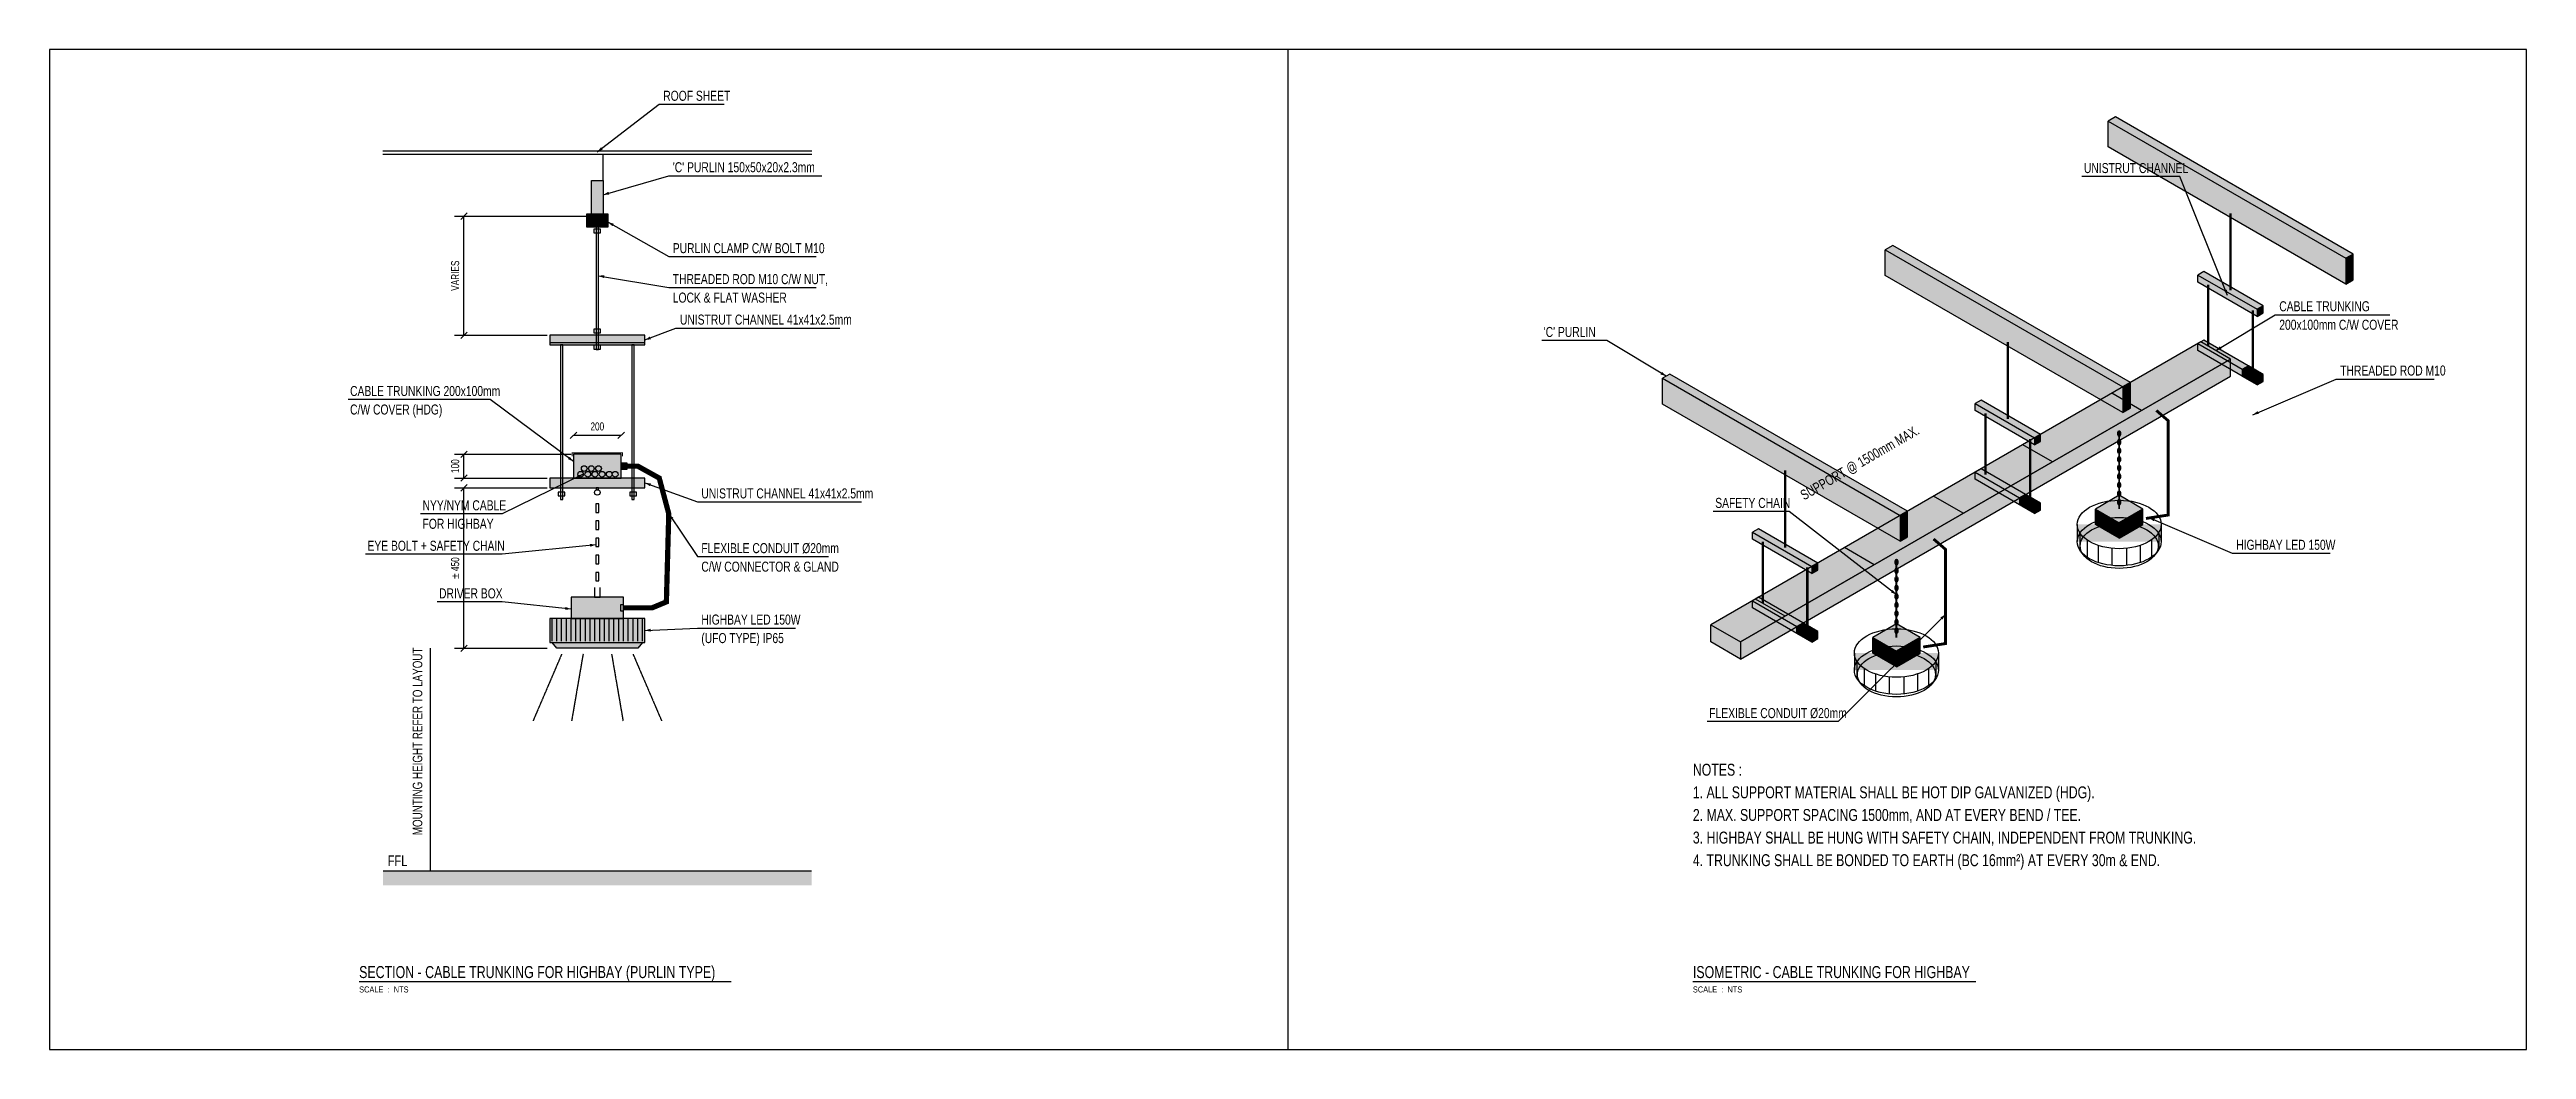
# Model space of a CAD drawing. Header units: inches. Extents: x -259 to 18436, y -3316 to 2573.
# Drawn here: x 8036 to 18436, y -1627 to 2573 of the extents above; entities that cross this region are included whole.
import ezdxf
from ezdxf.enums import TextEntityAlignment as Align

# ---------------------------------------------------------------- set-up
doc = ezdxf.new("R2010")
doc.units = ezdxf.units.IN
doc.header["$MEASUREMENT"] = 0
doc.linetypes.add('DASHED', pattern=[0.6, 0.5, -0.1])
for name, color, linetype in [('TID-E-CONDUIT', 3, 'Continuous'), ('TID-E-LADDER', 170, 'Continuous'), ('TID-E-LIGHTING', 150, 'Continuous'), ('TID-E-SUPPORT', 30, 'Continuous'), ('TID-E-TITLE', 4, 'Continuous'), ('TID-ELC DIMENTION', 7, 'Continuous'), ('TID-ELC TEXT', 15, 'Continuous'), ('TID-FRAME', 7, 'Continuous'), ('TID-HATCH', 250, 'Continuous'), ('TID-HIDDEN', 8, 'DASHED'), ('TID-STRUCTURE', 8, 'Continuous')]:
    doc.layers.add(name, color=color, linetype=linetype)
doc.styles.add('TX-AN', font='ARIALN.TTF')

msp = doc.modelspace()

# ---------------------------------------------------------------- texts
at = {"layer": 'TID-E-TITLE', "style": 'TX-AN', "width": 0.9}
for s, p in [('SECTION - CABLE TRUNKING FOR HIGHBAY (PURLIN TYPE)', (9335.9363, -1327.4166)), ('ISOMETRIC - CABLE TRUNKING FOR HIGHBAY', (14935.9363, -1327.4166))]:
    msp.add_text(s, height=50.4, dxfattribs=at).set_placement(p)
at = {"layer": 'TID-ELC DIMENTION', "style": 'TX-AN', "width": 0.9}
for s, p in [('VARIES', (9765.8563, 1622.5834)), ('100', (9765.8563, 822.5834)), ('± 450', (9765.8563, 394.5834))]:
    msp.add_text(s, height=33.6, rotation=90, dxfattribs=at).set_placement(p, align=Align.BOTTOM_CENTER)
msp.add_text('200', height=33.6, dxfattribs=at).set_placement((10335.9363, 962.6634), align=Align.BOTTOM_CENTER)
at = {"layer": 'TID-ELC TEXT', "style": 'TX-AN', "width": 0.9}
for s, height, p in [('ROOF SHEET', 42, (10612.7363, 2357.2834)), ("'C' PURLIN 150x50x20x2.3mm", 42, (10652.7363, 2057.2834)), ('UNISTRUT CHANNEL', 42, (16577.9419, 2053.6834)), ('PURLIN CLAMP C/W BOLT M10', 42, (10652.7363, 1717.2834)), ('THREADED ROD M10 C/W NUT,', 42, (10652.7363, 1587.2834)), ('LOCK & FLAT WASHER', 42, (10652.7363, 1509.5834)), ('UNISTRUT CHANNEL 41x41x2.5mm', 42, (10682.7363, 1417.2834)), ('CABLE TRUNKING', 42, (17398.0588, 1473.2834)), ("'C' PURLIN", 42, (14309.5671, 1365.2834)), ('200x100mm C/W COVER', 42, (17398.0588, 1395.5834)), ('CABLE TRUNKING 200x100mm', 42, (9297.9363, 1117.2834)), ('THREADED ROD M10', 42, (17653.9434, 1203.2834)), ('C/W COVER (HDG)', 42, (9297.9363, 1039.5834)), ('UNISTRUT CHANNEL 41x41x2.5mm', 42, (10772.7363, 687.2834)), ('NYY/NYM CABLE', 42, (9602.0363, 637.2834)), ('SAFETY CHAIN', 42, (15029.8515, 647.2834)), ('FOR HIGHBAY', 42, (9602.0363, 559.5834)), ('EYE BOLT + SAFETY CHAIN', 42, (9371.0363, 467.2834)), ('C/W CONNECTOR & GLAND', 42, (10772.7363, 379.5834)), ('FLEXIBLE CONDUIT Ø20mm', 42, (10772.7363, 457.2834)), ('HIGHBAY LED 150W', 42, (17217.4666, 471.2834)), ('DRIVER BOX', 42, (9671.3363, 267.2834)), ('(UFO TYPE) IP65', 42, (10772.7363, 79.5834)), ('HIGHBAY LED 150W', 42, (10772.7363, 157.2834)), ('FLEXIBLE CONDUIT Ø20mm', 42, (15004.6191, -235.5166)), ('1. ALL SUPPORT MATERIAL SHALL BE HOT DIP GALVANIZED (HDG).', 50, (14935.9363, -572.4166)), ('NOTES :', 50, (14935.9363, -477.4166)), ('2. MAX. SUPPORT SPACING 1500mm, AND AT EVERY BEND / TEE.', 50, (14935.9363, -667.4166)), ('3. HIGHBAY SHALL BE HUNG WITH SAFETY CHAIN, INDEPENDENT FROM TRUNKING.', 50, (14935.9363, -762.4166)), ('FFL', 45, (9455.9363, -857.4166)), ('4. TRUNKING SHALL BE BONDED TO EARTH (BC 16mm²) AT EVERY 30m & END.', 50, (14935.9363, -857.4166)), ('SCALE  :  NTS', 25.2, (9335.9363, -1387.8966)), ('SCALE  :  NTS', 25.2, (14935.9363, -1387.8966))]:
    msp.add_text(s, height=height, dxfattribs=at).set_placement(p)
for s, height, rotation, p in [('SUPPORT @ 1500mm MAX.', 42, 30, (15403.0053, 678.5834)), ('MOUNTING HEIGHT REFER TO LAYOUT', 40, 90, (9600.9363, -727.4166))]:
    msp.add_text(s, height=height, rotation=rotation, dxfattribs=at).set_placement(p)

# ---------------------------------------------------------------- hatches: boundary and pattern name
at = {"layer": 'TID-HATCH', "true_color": 0xebebeb}
h = msp.add_hatch(color=7, dxfattribs=at)
h.dxf.hatch_style = 1
h.paths.add_polyline_path([(17676.8548, 1695.5834), (17708.0317, 1713.5834), (16710.3705, 2289.5834), (16679.1936, 2271.5834)])
at = {"layer": 'TID-HATCH', "true_color": 0xafafaf}
h = msp.add_hatch(color=7, dxfattribs=at)
h.dxf.hatch_style = 1
h.paths.add_polyline_path([(17676.8548, 1587.5834), (16679.1936, 2163.5834), (16679.1936, 2271.5834), (17676.8548, 1695.5834)])
at = {"layer": 'TID-HATCH', "true_color": 0xcdcdcd}
h = msp.add_hatch(color=7, dxfattribs=at)
h.dxf.hatch_style = 1
h.paths.add_polyline_path([(10310.9363, 1872.5834), (10360.9363, 1872.5834), (10360.9363, 2022.5834), (10310.9363, 2022.5834)])
at = {"layer": 'TID-HATCH', "true_color": 0xf5a546}
h = msp.add_hatch(color=7, dxfattribs=at)
h.dxf.hatch_style = 1
h.paths.add_polyline_path([(10290.9363, 1827.5834), (10380.9363, 1827.5834), (10380.9363, 1880.5834), (10290.9363, 1880.5834)])
at = {"layer": 'TID-HATCH', "true_color": 0xebebeb}
h = msp.add_hatch(color=7, dxfattribs=at)
h.dxf.hatch_style = 1
h.paths.add_polyline_path([(16741.5474, 1155.5834), (16772.7243, 1173.5834), (15775.063, 1749.5834), (15743.8861, 1731.5834)])
at = {"layer": 'TID-HATCH', "true_color": 0xafafaf}
h = msp.add_hatch(color=7, dxfattribs=at)
h.dxf.hatch_style = 1
h.paths.add_polyline_path([(16741.5474, 1047.5834), (15743.8861, 1623.5834), (15743.8861, 1731.5834), (16741.5474, 1155.5834)])
at = {"layer": 'TID-HATCH', "true_color": 0xcdcdcd}
h = msp.add_hatch(color=7, dxfattribs=at)
h.dxf.hatch_style = 1
h.paths.add_polyline_path([(17676.8548, 1587.5834), (17708.0317, 1605.5834), (17708.0317, 1713.5834), (17676.8548, 1695.5834)])
at = {"layer": 'TID-HATCH', "true_color": 0xffcd8c}
h = msp.add_hatch(color=7, dxfattribs=at)
h.dxf.hatch_style = 1
h.paths.add_polyline_path([(17305.8495, 1481.3834), (17330.7911, 1495.7834), (17081.3758, 1639.7834), (17056.4342, 1625.3834)])
at = {"layer": 'TID-HATCH', "true_color": 0xdc8728}
h = msp.add_hatch(color=7, dxfattribs=at)
h.dxf.hatch_style = 1
h.paths.add_polyline_path([(17305.8495, 1451.8634), (17056.4342, 1595.8634), (17056.4342, 1625.3834), (17305.8495, 1481.3834)])
at = {"layer": 'TID-HATCH', "true_color": 0xf5a546}
h = msp.add_hatch(color=7, dxfattribs=at)
h.dxf.hatch_style = 1
h.paths.add_polyline_path([(17305.8495, 1451.8634), (17330.7911, 1466.2634), (17330.7911, 1495.7834), (17305.8495, 1481.3834)])
h = msp.add_hatch(color=7, dxfattribs=at)
h.dxf.hatch_style = 1
h.paths.add_polyline_path([(10135.9363, 1331.5834), (10535.9363, 1331.5834), (10535.9363, 1372.5834), (10135.9363, 1372.5834)])
at = {"layer": 'TID-HATCH', "true_color": 0xbed2f0}
h = msp.add_hatch(color=7, dxfattribs=at)
h.dxf.hatch_style = 1
h.paths.add_polyline_path([(15135.9363, 84.5834), (17193.6126, 1272.5834), (17068.905, 1344.5834), (15011.2286, 156.5834)])
at = {"layer": 'TID-HATCH', "true_color": 0x78a0dc}
h = msp.add_hatch(color=7, dxfattribs=at)
h.dxf.hatch_style = 1
h.paths.add_polyline_path([(15135.9363, 12.5834), (17193.6126, 1200.5834), (17193.6126, 1272.5834), (15135.9363, 84.5834)])
at = {"layer": 'TID-HATCH', "true_color": 0xffcd8c}
h = msp.add_hatch(color=7, dxfattribs=at)
h.dxf.hatch_style = 1
h.paths.add_polyline_path([(17305.8495, 1193.3834), (17330.7911, 1207.7834), (17081.3758, 1351.7834), (17056.4342, 1337.3834)])
at = {"layer": 'TID-HATCH', "true_color": 0xdc8728}
h = msp.add_hatch(color=7, dxfattribs=at)
h.dxf.hatch_style = 1
h.paths.add_polyline_path([(17305.8495, 1163.8634), (17056.4342, 1307.8634), (17056.4342, 1337.3834), (17305.8495, 1193.3834)])
at = {"layer": 'TID-HATCH', "true_color": 0xebebeb}
h = msp.add_hatch(color=7, dxfattribs=at)
h.dxf.hatch_style = 1
h.paths.add_polyline_path([(15806.2399, 615.5834), (15837.4169, 633.5834), (14839.7556, 1209.5834), (14808.5787, 1191.5834)])
at = {"layer": 'TID-HATCH', "true_color": 0xafafaf}
h = msp.add_hatch(color=7, dxfattribs=at)
h.dxf.hatch_style = 1
h.paths.add_polyline_path([(15806.2399, 507.5834), (14808.5787, 1083.5834), (14808.5787, 1191.5834), (15806.2399, 615.5834)])
at = {"layer": 'TID-HATCH', "true_color": 0xcdcdcd}
h = msp.add_hatch(color=7, dxfattribs=at)
h.dxf.hatch_style = 1
h.paths.add_polyline_path([(16741.5474, 1047.5834), (16772.7243, 1065.5834), (16772.7243, 1173.5834), (16741.5474, 1155.5834)])
at = {"layer": 'TID-HATCH', "true_color": 0xffcd8c}
h = msp.add_hatch(color=7, dxfattribs=at)
h.dxf.hatch_style = 1
h.paths.add_polyline_path([(17305.8495, 1193.3834), (17330.7911, 1207.7834), (17268.4372, 1243.7834), (17243.4957, 1229.3834)])
at = {"layer": 'TID-HATCH', "true_color": 0xdc8728}
h = msp.add_hatch(color=7, dxfattribs=at)
h.dxf.hatch_style = 1
h.paths.add_polyline_path([(17305.8495, 1163.8634), (17243.4957, 1199.8634), (17243.4957, 1229.3834), (17305.8495, 1193.3834)])
at = {"layer": 'TID-HATCH', "true_color": 0xf5a546}
h = msp.add_hatch(color=7, dxfattribs=at)
h.dxf.hatch_style = 1
h.paths.add_polyline_path([(17305.8495, 1163.8634), (17330.7911, 1178.2634), (17330.7911, 1207.7834), (17305.8495, 1193.3834)])
h = msp.add_hatch(color=7, dxfattribs=at)
h.dxf.hatch_style = 1
h.paths.add_polyline_path([(17305.8495, 1163.8634), (17330.7911, 1178.2634), (17330.7911, 1207.7834), (17305.8495, 1193.3834)])
at = {"layer": 'TID-HATCH', "true_color": 0xffcd8c}
h = msp.add_hatch(color=7, dxfattribs=at)
h.dxf.hatch_style = 1
h.paths.add_polyline_path([(16370.5421, 941.3834), (16395.4836, 955.7834), (16146.0683, 1099.7834), (16121.1268, 1085.3834)])
at = {"layer": 'TID-HATCH', "true_color": 0xdc8728}
h = msp.add_hatch(color=7, dxfattribs=at)
h.dxf.hatch_style = 1
h.paths.add_polyline_path([(16370.5421, 911.8634), (16121.1268, 1055.8634), (16121.1268, 1085.3834), (16370.5421, 941.3834)])
at = {"layer": 'TID-HATCH', "true_color": 0xf5a546}
h = msp.add_hatch(color=7, dxfattribs=at)
h.dxf.hatch_style = 1
h.paths.add_polyline_path([(16370.5421, 911.8634), (16395.4836, 926.2634), (16395.4836, 955.7834), (16370.5421, 941.3834)])
at = {"layer": 'TID-HATCH', "true_color": 0xbed2f0}
h = msp.add_hatch(color=7, dxfattribs=at)
h.dxf.hatch_style = 1
h.paths.add_polyline_path([(10235.9363, 772.5834), (10435.9363, 772.5834), (10435.9363, 872.5834), (10235.9363, 872.5834)])
at = {"layer": 'TID-HATCH', "true_color": 0xf5a546}
h = msp.add_hatch(color=7, dxfattribs=at)
h.dxf.hatch_style = 1
h.paths.add_polyline_path([(10135.9363, 731.5834), (10535.9363, 731.5834), (10535.9363, 772.5834), (10135.9363, 772.5834)])
at = {"layer": 'TID-HATCH', "true_color": 0xffcd8c}
h = msp.add_hatch(color=7, dxfattribs=at)
h.dxf.hatch_style = 1
h.paths.add_polyline_path([(16370.5421, 653.3834), (16395.4836, 667.7834), (16146.0683, 811.7834), (16121.1268, 797.3834)])
at = {"layer": 'TID-HATCH', "true_color": 0xdc8728}
h = msp.add_hatch(color=7, dxfattribs=at)
h.dxf.hatch_style = 1
h.paths.add_polyline_path([(16370.5421, 623.8634), (16121.1268, 767.8634), (16121.1268, 797.3834), (16370.5421, 653.3834)])
at = {"layer": 'TID-HATCH', "true_color": 0xcdcdcd}
h = msp.add_hatch(color=7, dxfattribs=at)
h.dxf.hatch_style = 1
h.paths.add_polyline_path([(15806.2399, 507.5834), (15837.4169, 525.5834), (15837.4169, 633.5834), (15806.2399, 615.5834)])
at = {"layer": 'TID-HATCH', "true_color": 0xffcd8c}
h = msp.add_hatch(color=7, dxfattribs=at)
h.dxf.hatch_style = 1
h.paths.add_polyline_path([(16370.5421, 653.3834), (16395.4836, 667.7834), (16333.1298, 703.7834), (16308.1883, 689.3834)])
at = {"layer": 'TID-HATCH', "true_color": 0xdc8728}
h = msp.add_hatch(color=7, dxfattribs=at)
h.dxf.hatch_style = 1
h.paths.add_polyline_path([(16370.5421, 623.8634), (16308.1883, 659.8634), (16308.1883, 689.3834), (16370.5421, 653.3834)])
at = {"layer": 'TID-HATCH', "true_color": 0xf5a546}
h = msp.add_hatch(color=7, dxfattribs=at)
h.dxf.hatch_style = 1
h.paths.add_polyline_path([(16370.5421, 623.8634), (16395.4836, 638.2634), (16395.4836, 667.7834), (16370.5421, 653.3834)])
h = msp.add_hatch(color=7, dxfattribs=at)
h.dxf.hatch_style = 1
h.paths.add_polyline_path([(16370.5421, 623.8634), (16395.4836, 638.2634), (16395.4836, 667.7834), (16370.5421, 653.3834)])
at = {"layer": 'TID-HATCH', "true_color": 0xaaaaaa}
h = msp.add_hatch(color=7, dxfattribs=at)
h.dxf.hatch_style = 1
h.paths.add_polyline_path([(16725.9589, 584.9834), (16825.7251, 642.5834), (16725.9589, 700.1834), (16626.1928, 642.5834)])
at = {"layer": 'TID-HATCH', "true_color": 0x6e6e6e}
h = msp.add_hatch(color=7, dxfattribs=at)
h.dxf.hatch_style = 1
h.paths.add_polyline_path([(16725.9589, 520.1834), (16626.1928, 577.7834), (16626.1928, 642.5834), (16725.9589, 584.9834)])
at = {"layer": 'TID-HATCH', "true_color": 0x8c8c8c}
h = msp.add_hatch(color=7, dxfattribs=at)
h.dxf.hatch_style = 1
h.paths.add_polyline_path([(16725.9589, 520.1834), (16825.7251, 577.7834), (16825.7251, 642.5834), (16725.9589, 584.9834)])
at = {"layer": 'TID-HATCH', "true_color": 0xffcd8c}
h = msp.add_hatch(color=7, dxfattribs=at)
h.dxf.hatch_style = 1
h.paths.add_polyline_path([(15435.2347, 401.3834), (15460.1762, 415.7834), (15210.7609, 559.7834), (15185.8194, 545.3834)])
at = {"layer": 'TID-HATCH', "true_color": 0xdc8728}
h = msp.add_hatch(color=7, dxfattribs=at)
h.dxf.hatch_style = 1
h.paths.add_polyline_path([(15435.2347, 371.8634), (15185.8194, 515.8634), (15185.8194, 545.3834), (15435.2347, 401.3834)])
at = {"layer": 'TID-HATCH', "true_color": 0x5a5a5a}
h = msp.add_hatch(color=7, dxfattribs=at)
h.dxf.hatch_style = 1
h.paths.add_polyline_path([(16549.6021, 577.7834), (16902.3157, 577.7834), (16902.3157, 505.7834), (16549.6021, 505.7834)])
at = {"layer": 'TID-HATCH', "true_color": 0xf5a546}
h = msp.add_hatch(color=7, dxfattribs=at)
h.dxf.hatch_style = 1
h.paths.add_polyline_path([(15435.2347, 371.8634), (15460.1762, 386.2634), (15460.1762, 415.7834), (15435.2347, 401.3834)])
at = {"layer": 'TID-HATCH', "true_color": 0x969696}
h = msp.add_hatch(color=7, dxfattribs=at)
h.dxf.hatch_style = 1
h.paths.add_polyline_path([(10225.9363, 182.5834), (10445.9363, 182.5834), (10445.9363, 272.5834), (10225.9363, 272.5834)])
at = {"layer": 'TID-HATCH', "true_color": 0xffcd8c}
h = msp.add_hatch(color=7, dxfattribs=at)
h.dxf.hatch_style = 1
h.paths.add_polyline_path([(15435.2347, 113.3834), (15460.1762, 127.7834), (15210.7609, 271.7834), (15185.8194, 257.3834)])
at = {"layer": 'TID-HATCH', "true_color": 0xdc8728}
h = msp.add_hatch(color=7, dxfattribs=at)
h.dxf.hatch_style = 1
h.paths.add_polyline_path([(15435.2347, 83.8634), (15185.8194, 227.8634), (15185.8194, 257.3834), (15435.2347, 113.3834)])
at = {"layer": 'TID-HATCH', "true_color": 0x5a5a5a}
h = msp.add_hatch(color=7, dxfattribs=at)
h.dxf.hatch_style = 1
h.paths.add_polyline_path([(10135.9363, 82.5834), (10535.9363, 82.5834), (10535.9363, 182.5834), (10135.9363, 182.5834)])
at = {"layer": 'TID-HATCH', "true_color": 0x507dc8}
h = msp.add_hatch(color=7, dxfattribs=at)
h.dxf.hatch_style = 1
h.paths.add_polyline_path([(15135.9363, 12.5834), (15011.2286, 84.5834), (15011.2286, 156.5834), (15135.9363, 84.5834)])
at = {"layer": 'TID-HATCH', "true_color": 0xffcd8c}
h = msp.add_hatch(color=7, dxfattribs=at)
h.dxf.hatch_style = 1
h.paths.add_polyline_path([(15435.2347, 113.3834), (15460.1762, 127.7834), (15397.8224, 163.7834), (15372.8808, 149.3834)])
at = {"layer": 'TID-HATCH', "true_color": 0xdc8728}
h = msp.add_hatch(color=7, dxfattribs=at)
h.dxf.hatch_style = 1
h.paths.add_polyline_path([(15435.2347, 83.8634), (15372.8808, 119.8634), (15372.8808, 149.3834), (15435.2347, 113.3834)])
at = {"layer": 'TID-HATCH', "true_color": 0xf5a546}
h = msp.add_hatch(color=7, dxfattribs=at)
h.dxf.hatch_style = 1
h.paths.add_polyline_path([(15435.2347, 83.8634), (15460.1762, 98.2634), (15460.1762, 127.7834), (15435.2347, 113.3834)])
h = msp.add_hatch(color=7, dxfattribs=at)
h.dxf.hatch_style = 1
h.paths.add_polyline_path([(15435.2347, 83.8634), (15460.1762, 98.2634), (15460.1762, 127.7834), (15435.2347, 113.3834)])
at = {"layer": 'TID-HATCH', "true_color": 0xaaaaaa}
h = msp.add_hatch(color=7, dxfattribs=at)
h.dxf.hatch_style = 1
h.paths.add_polyline_path([(15790.6515, 44.9834), (15890.4176, 102.5834), (15790.6515, 160.1834), (15690.8854, 102.5834)])
at = {"layer": 'TID-HATCH', "true_color": 0xfaf0b4}
h = msp.add_hatch(color=7, dxfattribs=at)
h.dxf.hatch_style = 1
h.paths.add_polyline_path([(10145.9363, 82.5834), (10525.9363, 82.5834), (10505.9363, 57.5834), (10165.9363, 57.5834)])
at = {"layer": 'TID-HATCH', "true_color": 0x5a5a5a}
h = msp.add_hatch(color=7, dxfattribs=at)
h.dxf.hatch_style = 1
h.paths.add_polyline_path([(15614.2947, 37.7834), (15967.0083, 37.7834), (15967.0083, -34.2166), (15614.2947, -34.2166)])
at = {"layer": 'TID-HATCH', "true_color": 0x6e6e6e}
h = msp.add_hatch(color=7, dxfattribs=at)
h.dxf.hatch_style = 1
h.paths.add_polyline_path([(15790.6515, -19.8166), (15690.8854, 37.7834), (15690.8854, 102.5834), (15790.6515, 44.9834)])
at = {"layer": 'TID-HATCH', "true_color": 0x8c8c8c}
h = msp.add_hatch(color=7, dxfattribs=at)
h.dxf.hatch_style = 1
h.paths.add_polyline_path([(15790.6515, -19.8166), (15890.4176, 37.7834), (15890.4176, 102.5834), (15790.6515, 44.9834)])
at = {"layer": 'TID-HATCH', "true_color": 0xc8c8c8}
h = msp.add_hatch(color=7, dxfattribs=at)
h.dxf.hatch_style = 1
h.paths.add_polyline_path([(9435.9363, -937.4166), (11235.9363, -937.4166), (11235.9363, -877.4166), (9435.9363, -877.4166)])

# ---------------------------------------------------------------- linework, layer by layer
at = {"layer": 'TID-E-CONDUIT'}
for points, const_width in [([(16881.8435, 1056.5834), (16931.7266, 1013.3834), (16931.7266, 617.3834), (16838.1958, 602.9834)], 12), ([(10435.9363, 822.5834), (10505.9363, 822.5834), (10595.9363, 772.5834), (10635.9363, 622.5834), (10625.9363, 252.5834), (10565.9363, 227.5834), (10445.9363, 227.5834)], 22), ([(15946.5361, 516.5834), (15996.4191, 473.3834), (15996.4191, 77.3834), (15902.8884, 62.9834)], 12)]:
    msp.add_lwpolyline(points, dxfattribs=dict(at, const_width=const_width))
for points in [[(10435.9363, 810.5834), (10460.9363, 810.5834), (10460.9363, 834.5834), (10435.9363, 834.5834)], [(10433.9363, 215.5834), (10445.9363, 215.5834), (10445.9363, 239.5834), (10433.9363, 239.5834)]]:
    msp.add_lwpolyline(points, close=True, dxfattribs=at)
at = {"layer": 'TID-E-LADDER'}
for p, q in [((16819.4897, 1056.5834), (16694.782, 1128.5834)), ((16445.3667, 840.5834), (16320.659, 912.5834)), ((16071.2437, 624.5834), (15946.5361, 696.5834)), ((15697.1207, 408.5834), (15572.4131, 480.5834)), ((15322.9978, 192.5834), (15198.2901, 264.5834))]:
    msp.add_line(p, q, dxfattribs=at)
for points in [[(15135.9363, 84.5834), (17193.6126, 1272.5834), (17068.905, 1344.5834), (15011.2286, 156.5834)], [(15135.9363, 12.5834), (17193.6126, 1200.5834), (17193.6126, 1272.5834), (15135.9363, 84.5834)], [(10235.9363, 772.5834), (10435.9363, 772.5834), (10435.9363, 872.5834), (10235.9363, 872.5834)], [(15135.9363, 12.5834), (15011.2286, 84.5834), (15011.2286, 156.5834), (15135.9363, 84.5834)]]:
    msp.add_lwpolyline(points, close=True, dxfattribs=at)
at = {"layer": 'TID-E-LADDER', "const_width": 4}
msp.add_lwpolyline([(10229.9363, 864.5834), (10229.9363, 878.5834), (10441.9363, 878.5834), (10441.9363, 864.5834)], dxfattribs=at)
at = {"layer": 'TID-E-LIGHTING'}
for p, q in [((16549.6021, 577.7834), (16549.6021, 505.7834)), ((16560.2377, 542.9802), (16560.2377, 470.9802)), ((16891.6801, 542.9802), (16891.6801, 470.9802)), ((16902.3157, 577.7834), (16902.3157, 505.7834)), ((16590.8618, 512.3747), (16590.8618, 440.3747)), ((16637.7805, 489.6585), (16637.7805, 417.6585)), ((16695.3349, 477.5715), (16695.3349, 405.5715)), ((16756.583, 477.5715), (16756.583, 405.5715)), ((16814.1373, 489.6585), (16814.1373, 417.6585)), ((16861.0561, 512.3747), (16861.0561, 440.3747)), ((10145.9363, 87.5834), (10145.9363, 182.5834)), ((10165.9363, 87.5834), (10165.9363, 182.5834)), ((10185.9363, 87.5834), (10185.9363, 182.5834)), ((10205.9363, 87.5834), (10205.9363, 182.5834)), ((10225.9363, 87.5834), (10225.9363, 182.5834)), ((10245.9363, 87.5834), (10245.9363, 182.5834)), ((10265.9363, 87.5834), (10265.9363, 182.5834)), ((10285.9363, 87.5834), (10285.9363, 182.5834)), ((10305.9363, 87.5834), (10305.9363, 182.5834)), ((10325.9363, 87.5834), (10325.9363, 182.5834)), ((10345.9363, 87.5834), (10345.9363, 182.5834)), ((10365.9363, 87.5834), (10365.9363, 182.5834)), ((10385.9363, 87.5834), (10385.9363, 182.5834)), ((10405.9363, 87.5834), (10405.9363, 182.5834)), ((10425.9363, 87.5834), (10425.9363, 182.5834)), ((10445.9363, 87.5834), (10445.9363, 182.5834)), ((10465.9363, 87.5834), (10465.9363, 182.5834)), ((10485.9363, 87.5834), (10485.9363, 182.5834)), ((10505.9363, 87.5834), (10505.9363, 182.5834)), ((10525.9363, 87.5834), (10525.9363, 182.5834)), ((15614.2947, 37.7834), (15614.2947, -34.2166)), ((15624.9303, 2.9802), (15624.9303, -69.0198)), ((15956.3727, 2.9802), (15956.3727, -69.0198)), ((15967.0083, 37.7834), (15967.0083, -34.2166)), ((15655.5543, -27.6253), (15655.5543, -99.6253)), ((15702.4731, -50.3415), (15702.4731, -122.3415)), ((15760.0275, -62.4285), (15760.0275, -134.4285)), ((15821.2755, -62.4285), (15821.2755, -134.4285)), ((15878.8299, -50.3415), (15878.8299, -122.3415)), ((15925.7486, -27.6253), (15925.7486, -99.6253))]:
    msp.add_line(p, q, dxfattribs=at)
for points in [[(16725.9589, 584.9834), (16825.7251, 642.5834), (16725.9589, 700.1834), (16626.1928, 642.5834)], [(16725.9589, 520.1834), (16626.1928, 577.7834), (16626.1928, 642.5834), (16725.9589, 584.9834)], [(16725.9589, 520.1834), (16825.7251, 577.7834), (16825.7251, 642.5834), (16725.9589, 584.9834)], [(10225.9363, 182.5834), (10445.9363, 182.5834), (10445.9363, 272.5834), (10225.9363, 272.5834)], [(10135.9363, 82.5834), (10535.9363, 82.5834), (10535.9363, 182.5834), (10135.9363, 182.5834)], [(15790.6515, 44.9834), (15890.4176, 102.5834), (15790.6515, 160.1834), (15690.8854, 102.5834)], [(10145.9363, 82.5834), (10525.9363, 82.5834), (10505.9363, 57.5834), (10165.9363, 57.5834)], [(15790.6515, -19.8166), (15690.8854, 37.7834), (15690.8854, 102.5834), (15790.6515, 44.9834)], [(15790.6515, -19.8166), (15890.4176, 37.7834), (15890.4176, 102.5834), (15790.6515, 44.9834)]]:
    msp.add_lwpolyline(points, close=True, dxfattribs=at)
msp.add_lwpolyline([(10323.9363, 312.5834), (10323.9363, 272.5834), (10347.9363, 272.5834), (10347.9363, 312.5834)], dxfattribs=at)
for centre in [(10265.9363, 788.5834), (10280.9363, 812.5834), (10295.9363, 788.5834), (10310.9363, 812.5834), (10325.9363, 788.5834), (10340.9363, 812.5834), (10355.9363, 788.5834), (10385.9363, 788.5834), (10410.9363, 788.5834)]:
    msp.add_circle(centre, 12, dxfattribs=at)
for centre, major_axis in [((16725.9589, 577.7834), (176.3568, 0)), ((16725.9589, 505.7834), (176.3568, 0)), ((16725.9589, 487.7834), (164.0118, 0)), ((15790.6515, 37.7834), (176.3568, 0)), ((15790.6515, -34.2166), (176.3568, 0)), ((15790.6515, -52.2166), (164.0118, 0))]:
    msp.add_ellipse(centre, major_axis=major_axis, ratio=0.577, dxfattribs=at)
at = {"layer": 'TID-E-SUPPORT'}
msp.add_line((10135.9363, 1342.5834), (10535.9363, 1342.5834), dxfattribs=at)
for points in [[(10290.9363, 1827.5834), (10380.9363, 1827.5834), (10380.9363, 1880.5834), (10290.9363, 1880.5834)], [(10321.9363, 1802.5834), (10349.9363, 1802.5834), (10349.9363, 1818.5834), (10321.9363, 1818.5834)], [(10330.9363, 1312.5834), (10340.9363, 1312.5834), (10340.9363, 1827.5834), (10330.9363, 1827.5834)], [(17305.8495, 1481.3834), (17330.7911, 1495.7834), (17081.3758, 1639.7834), (17056.4342, 1625.3834)], [(17305.8495, 1451.8634), (17056.4342, 1595.8634), (17056.4342, 1625.3834), (17305.8495, 1481.3834)], [(17305.8495, 1451.8634), (17330.7911, 1466.2634), (17330.7911, 1495.7834), (17305.8495, 1481.3834)], [(10135.9363, 1331.5834), (10535.9363, 1331.5834), (10535.9363, 1372.5834), (10135.9363, 1372.5834)], [(10321.9363, 1382.5834), (10349.9363, 1382.5834), (10349.9363, 1398.5834), (10321.9363, 1398.5834)], [(10180.9363, 682.5834), (10190.9363, 682.5834), (10190.9363, 1331.5834), (10180.9363, 1331.5834)], [(10321.9363, 1314.5834), (10349.9363, 1314.5834), (10349.9363, 1330.5834), (10321.9363, 1330.5834)], [(10480.9363, 682.5834), (10490.9363, 682.5834), (10490.9363, 1331.5834), (10480.9363, 1331.5834)], [(17305.8495, 1193.3834), (17330.7911, 1207.7834), (17081.3758, 1351.7834), (17056.4342, 1337.3834)], [(17305.8495, 1163.8634), (17056.4342, 1307.8634), (17056.4342, 1337.3834), (17305.8495, 1193.3834)], [(17305.8495, 1193.3834), (17330.7911, 1207.7834), (17268.4372, 1243.7834), (17243.4957, 1229.3834)], [(17305.8495, 1163.8634), (17243.4957, 1199.8634), (17243.4957, 1229.3834), (17305.8495, 1193.3834)], [(17305.8495, 1163.8634), (17330.7911, 1178.2634), (17330.7911, 1207.7834), (17305.8495, 1193.3834)], [(17305.8495, 1163.8634), (17330.7911, 1178.2634), (17330.7911, 1207.7834), (17305.8495, 1193.3834)], [(16370.5421, 941.3834), (16395.4836, 955.7834), (16146.0683, 1099.7834), (16121.1268, 1085.3834)], [(16370.5421, 911.8634), (16121.1268, 1055.8634), (16121.1268, 1085.3834), (16370.5421, 941.3834)], [(16370.5421, 911.8634), (16395.4836, 926.2634), (16395.4836, 955.7834), (16370.5421, 941.3834)], [(10135.9363, 731.5834), (10535.9363, 731.5834), (10535.9363, 772.5834), (10135.9363, 772.5834)], [(10330.9363, 722.5834), (10340.9363, 722.5834), (10340.9363, 731.5834), (10330.9363, 731.5834)], [(16370.5421, 653.3834), (16395.4836, 667.7834), (16146.0683, 811.7834), (16121.1268, 797.3834)], [(16370.5421, 623.8634), (16121.1268, 767.8634), (16121.1268, 797.3834), (16370.5421, 653.3834)], [(10171.9363, 697.5834), (10199.9363, 697.5834), (10199.9363, 713.5834), (10171.9363, 713.5834)], [(10329.9363, 628.5834), (10341.9363, 628.5834), (10341.9363, 664.5834), (10329.9363, 664.5834)], [(10471.9363, 697.5834), (10499.9363, 697.5834), (10499.9363, 713.5834), (10471.9363, 713.5834)], [(16370.5421, 653.3834), (16395.4836, 667.7834), (16333.1298, 703.7834), (16308.1883, 689.3834)], [(16370.5421, 623.8634), (16308.1883, 659.8634), (16308.1883, 689.3834), (16370.5421, 653.3834)], [(16370.5421, 623.8634), (16395.4836, 638.2634), (16395.4836, 667.7834), (16370.5421, 653.3834)], [(16370.5421, 623.8634), (16395.4836, 638.2634), (16395.4836, 667.7834), (16370.5421, 653.3834)], [(10329.9363, 556.5834), (10341.9363, 556.5834), (10341.9363, 592.5834), (10329.9363, 592.5834)], [(10329.9363, 484.5834), (10341.9363, 484.5834), (10341.9363, 520.5834), (10329.9363, 520.5834)], [(15435.2347, 401.3834), (15460.1762, 415.7834), (15210.7609, 559.7834), (15185.8194, 545.3834)], [(15435.2347, 371.8634), (15185.8194, 515.8634), (15185.8194, 545.3834), (15435.2347, 401.3834)], [(10329.9363, 412.5834), (10341.9363, 412.5834), (10341.9363, 448.5834), (10329.9363, 448.5834)], [(10329.9363, 340.5834), (10341.9363, 340.5834), (10341.9363, 376.5834), (10329.9363, 376.5834)], [(15435.2347, 371.8634), (15460.1762, 386.2634), (15460.1762, 415.7834), (15435.2347, 401.3834)], [(15435.2347, 113.3834), (15460.1762, 127.7834), (15210.7609, 271.7834), (15185.8194, 257.3834)], [(15435.2347, 83.8634), (15185.8194, 227.8634), (15185.8194, 257.3834), (15435.2347, 113.3834)], [(15435.2347, 113.3834), (15460.1762, 127.7834), (15397.8224, 163.7834), (15372.8808, 149.3834)], [(15435.2347, 83.8634), (15372.8808, 119.8634), (15372.8808, 149.3834), (15435.2347, 113.3834)], [(15435.2347, 83.8634), (15460.1762, 98.2634), (15460.1762, 127.7834), (15435.2347, 113.3834)], [(15435.2347, 83.8634), (15460.1762, 98.2634), (15460.1762, 127.7834), (15435.2347, 113.3834)]]:
    msp.add_lwpolyline(points, close=True, dxfattribs=at)
for points, const_width in [([(17193.6126, 1884.5834), (17193.6126, 1560.5834)], 10), ([(17100.0819, 1585.0634), (17100.0819, 1326.5834)], 10), ([(17287.1434, 1477.0634), (17287.1434, 1218.5834)], 10), ([(17287.1434, 1477.0634), (17287.1434, 1218.5834)], 10), ([(16258.3052, 1344.5834), (16258.3052, 1020.5834)], 10), ([(16164.7745, 1045.0634), (16164.7745, 786.5834)], 10), ([(16351.836, 937.0634), (16351.836, 678.5834)], 10), ([(16351.836, 937.0634), (16351.836, 678.5834)], 10), ([(16725.9589, 973.0634), (16725.9589, 642.5834)], 8), ([(15322.9978, 804.5834), (15322.9978, 480.5834)], 10), ([(15229.467, 505.0634), (15229.467, 246.5834)], 10), ([(15790.6515, 433.0634), (15790.6515, 102.5834)], 8), ([(15416.5285, 397.0634), (15416.5285, 138.5834)], 10), ([(15416.5285, 397.0634), (15416.5285, 138.5834)], 10)]:
    msp.add_lwpolyline(points, dxfattribs=dict(at, const_width=const_width))
msp.add_circle((10335.9363, 712.5834), 12, dxfattribs=at)
for centre in [(16725.9589, 959.3834), (16725.9589, 923.3834), (16725.9589, 887.3834), (16725.9589, 851.3834), (16725.9589, 815.3834), (16725.9589, 779.3834), (16725.9589, 743.3834), (16725.9589, 707.3834), (16725.9589, 671.3834), (15790.6515, 419.3834), (15790.6515, 383.3834), (15790.6515, 347.3834), (15790.6515, 311.3834), (15790.6515, 275.3834), (15790.6515, 239.3834), (15790.6515, 203.3834), (15790.6515, 167.3834), (15790.6515, 131.3834)]:
    msp.add_ellipse(centre, major_axis=(0, 12), ratio=0.5, dxfattribs=at)
at = {"layer": 'TID-E-TITLE'}
for p, q in [((9335.9363, -1342.5366), (10898.3363, -1342.5366)), ((14935.9363, -1342.5366), (16123.3603, -1342.5366))]:
    msp.add_line(p, q, dxfattribs=at)
at = {"layer": 'TID-ELC DIMENTION'}
for p, q in [((9735.9363, 1872.5834), (10305.9363, 1872.5834)), ((9762.4963, 1859.1434), (9789.3763, 1886.0234)), ((9775.9363, 1372.5834), (9775.9363, 1872.5834)), ((9735.9363, 1372.5834), (10125.9363, 1372.5834)), ((9762.4963, 1359.1434), (9789.3763, 1386.0234)), ((10222.4963, 939.1434), (10249.3763, 966.0234)), ((10235.9363, 952.5834), (10435.9363, 952.5834)), ((10422.4963, 939.1434), (10449.3763, 966.0234)), ((9735.9363, 872.5834), (10225.9363, 872.5834)), ((9762.4963, 859.1434), (9789.3763, 886.0234)), ((9775.9363, 772.5834), (9775.9363, 872.5834)), ((9735.9363, 772.5834), (10125.9363, 772.5834)), ((9735.9363, 731.5834), (10125.9363, 731.5834)), ((9762.4963, 759.1434), (9789.3763, 786.0234)), ((9762.4963, 718.1434), (9789.3763, 745.0234)), ((9775.9363, 57.5834), (9775.9363, 731.5834)), ((9635.9363, -877.4166), (9635.9363, 57.5834)), ((9735.9363, 57.5834), (10125.9363, 57.5834)), ((9762.4963, 44.1434), (9789.3763, 71.0234))]:
    msp.add_line(p, q, dxfattribs=at)
at = {"layer": 'TID-ELC TEXT'}
for p, q in [((10335.9363, 2142.5834), (10595.9363, 2342.5834)), ((10595.9363, 2342.5834), (10868.9363, 2342.5834)), ((10360.9363, 1962.5834), (10635.9363, 2042.5834)), ((10635.9363, 2042.5834), (11278.5363, 2042.5834)), ((16981.1419, 2038.9834), (16569.5419, 2038.9834)), ((17181.1419, 1538.9834), (16981.1419, 2038.9834)), ((10380.9363, 1847.5834), (10635.9363, 1702.5834)), ((10635.9363, 1702.5834), (11255.4363, 1702.5834)), ((10340.9363, 1622.5834), (10635.9363, 1572.5834)), ((10635.9363, 1572.5834), (11255.4363, 1572.5834)), ((17131.2588, 1308.5834), (17381.2588, 1458.5834)), ((17381.2588, 1458.5834), (17862.1588, 1458.5834)), ((10535.9363, 1352.5834), (10665.9363, 1402.5834)), ((10665.9363, 1402.5834), (11354.7363, 1402.5834)), ((14574.1671, 1350.5834), (14301.1671, 1350.5834)), ((14824.1671, 1200.5834), (14574.1671, 1350.5834)), ((17287.1434, 1038.5834), (17637.1434, 1188.5834)), ((17637.1434, 1188.5834), (18048.7434, 1188.5834)), ((9885.9363, 1102.5834), (9289.5363, 1102.5834)), ((10235.9363, 842.5834), (9885.9363, 1102.5834)), ((10275.9363, 788.5834), (9935.9363, 622.5834)), ((10535.9363, 752.5834), (10755.9363, 672.5834)), ((10755.9363, 672.5834), (11444.7363, 672.5834)), ((15340.6515, 632.5834), (15021.4515, 632.5834)), ((15790.6515, 282.5834), (15340.6515, 632.5834)), ((9935.9363, 622.5834), (9593.6363, 622.5834)), ((10635.9363, 622.5834), (10755.9363, 442.5834)), ((16850.6666, 606.5834), (17200.6666, 456.5834)), ((9935.9363, 452.5834), (9362.6363, 452.5834)), ((10329.9363, 492.5834), (9935.9363, 452.5834)), ((10755.9363, 442.5834), (11306.1363, 442.5834)), ((17200.6666, 456.5834), (17612.2666, 456.5834)), ((9935.9363, 252.5834), (9662.9363, 252.5834)), ((10225.9363, 222.5834), (9935.9363, 252.5834)), ((10535.9363, 132.5834), (10755.9363, 142.5834)), ((10755.9363, 142.5834), (11167.5363, 142.5834)), ((15996.4191, 199.7834), (15546.4191, -250.2166)), ((15546.4191, -250.2166), (14996.2191, -250.2166))]:
    msp.add_line(p, q, dxfattribs=at)
for points in [[(10335.9363, 2142.5834), (10351.4882, 2162.4122), (10359.0908, 2152.5288)], [(10360.9363, 1962.5834), (10382.6395, 1975.3901), (10386.1225, 1963.4173)], [(10380.9363, 1847.5834), (10405.2432, 1840.9339), (10399.0796, 1830.0946)], [(10340.9363, 1622.5834), (10366.0514, 1624.6501), (10363.9677, 1612.3563)], [(17181.1419, 1538.9834), (17166.2851, 1559.3382), (17177.8624, 1563.9691)], [(10535.9363, 1352.5834), (10556.4873, 1367.1675), (10560.9635, 1355.5294)], [(17131.2588, 1308.5834), (17148.9882, 1326.4918), (17155.4035, 1315.7995)], [(14824.1671, 1200.5834), (14800.0224, 1207.7995), (14806.4378, 1218.4918)], [(17287.1434, 1038.5834), (17307.1299, 1053.9321), (17312.0417, 1042.4711)], [(10235.9363, 842.5834), (10212.6182, 852.1388), (10220.0538, 862.1484)], [(10275.9363, 788.5834), (10256.7305, 772.2685), (10251.2598, 783.4735)], [(10535.9363, 752.5834), (10561.0135, 750.0984), (10556.7522, 738.38)], [(10635.9363, 622.5834), (10654.6677, 605.7259), (10644.2927, 598.8093)], [(16850.6666, 606.5834), (16875.5649, 602.6957), (16870.6531, 591.2348)], [(10329.9363, 492.5834), (10306.2743, 483.9146), (10305.0148, 496.3199)], [(10225.9363, 222.5834), (10201.0078, 218.8944), (10202.2908, 231.2973)], [(15790.6515, 282.5834), (15767.5505, 292.6525), (15775.2059, 302.495)], [(10535.9363, 132.5834), (10560.0446, 139.9203), (10560.6108, 127.464)], [(15996.4191, 199.7834), (15983.5625, 178.1098), (15974.7455, 186.9268)]]:
    msp.add_solid(points, dxfattribs=at)
at = {"layer": 'TID-FRAME'}
msp.add_line((13235.9363, -1627.4166), (13235.9363, 2572.5834), dxfattribs=at)
msp.add_lwpolyline([(8035.9363, -1627.4166), (18435.9363, -1627.4166), (18435.9363, 2572.5834), (8035.9363, 2572.5834)], close=True, dxfattribs=at)
at = {"layer": 'TID-HIDDEN'}
for p, q in [((10185.9363, 32.5834), (10065.9363, -247.4166)), ((10275.9363, 32.5834), (10227.9363, -247.4166)), ((10395.9363, 32.5834), (10443.9363, -247.4166)), ((10485.9363, 32.5834), (10605.9363, -247.4166))]:
    msp.add_line(p, q, dxfattribs=at)
at = {"layer": 'TID-STRUCTURE'}
for points in [[(17676.8548, 1695.5834), (17708.0317, 1713.5834), (16710.3705, 2289.5834), (16679.1936, 2271.5834)], [(17676.8548, 1587.5834), (16679.1936, 2163.5834), (16679.1936, 2271.5834), (17676.8548, 1695.5834)], [(16741.5474, 1155.5834), (16772.7243, 1173.5834), (15775.063, 1749.5834), (15743.8861, 1731.5834)], [(16741.5474, 1047.5834), (15743.8861, 1623.5834), (15743.8861, 1731.5834), (16741.5474, 1155.5834)], [(17676.8548, 1587.5834), (17708.0317, 1605.5834), (17708.0317, 1713.5834), (17676.8548, 1695.5834)], [(15806.2399, 615.5834), (15837.4169, 633.5834), (14839.7556, 1209.5834), (14808.5787, 1191.5834)], [(15806.2399, 507.5834), (14808.5787, 1083.5834), (14808.5787, 1191.5834), (15806.2399, 615.5834)], [(16741.5474, 1047.5834), (16772.7243, 1065.5834), (16772.7243, 1173.5834), (16741.5474, 1155.5834)], [(15806.2399, 507.5834), (15837.4169, 525.5834), (15837.4169, 633.5834), (15806.2399, 615.5834)]]:
    msp.add_lwpolyline(points, close=True, dxfattribs=at)
for points in [[(9435.9363, 2147.5834), (11235.9363, 2147.5834)], [(9435.9363, 2132.5834), (11235.9363, 2132.5834)], [(10360.9363, 2022.5834), (10360.9363, 2132.5834)], [(10310.9363, 2002.5834), (10310.9363, 2022.5834), (10360.9363, 2022.5834), (10360.9363, 1872.5834), (10310.9363, 1872.5834), (10310.9363, 1892.5834)], [(10310.9363, 1872.5834), (10310.9363, 2022.5834)]]:
    msp.add_lwpolyline(points, dxfattribs=at)
at = {"layer": 'TID-STRUCTURE', "const_width": 6}
msp.add_lwpolyline([(9435.9363, -877.4166), (11235.9363, -877.4166)], dxfattribs=at)

msp.set_redraw_order([(e.dxf.handle, doc.entitydb.next_handle()) for e in msp.query("TEXT MTEXT ATTDEF DIMENSION ARC_DIMENSION")])  # texts and dimensions are drawn at this point

doc.saveas('drawing.dxf')
